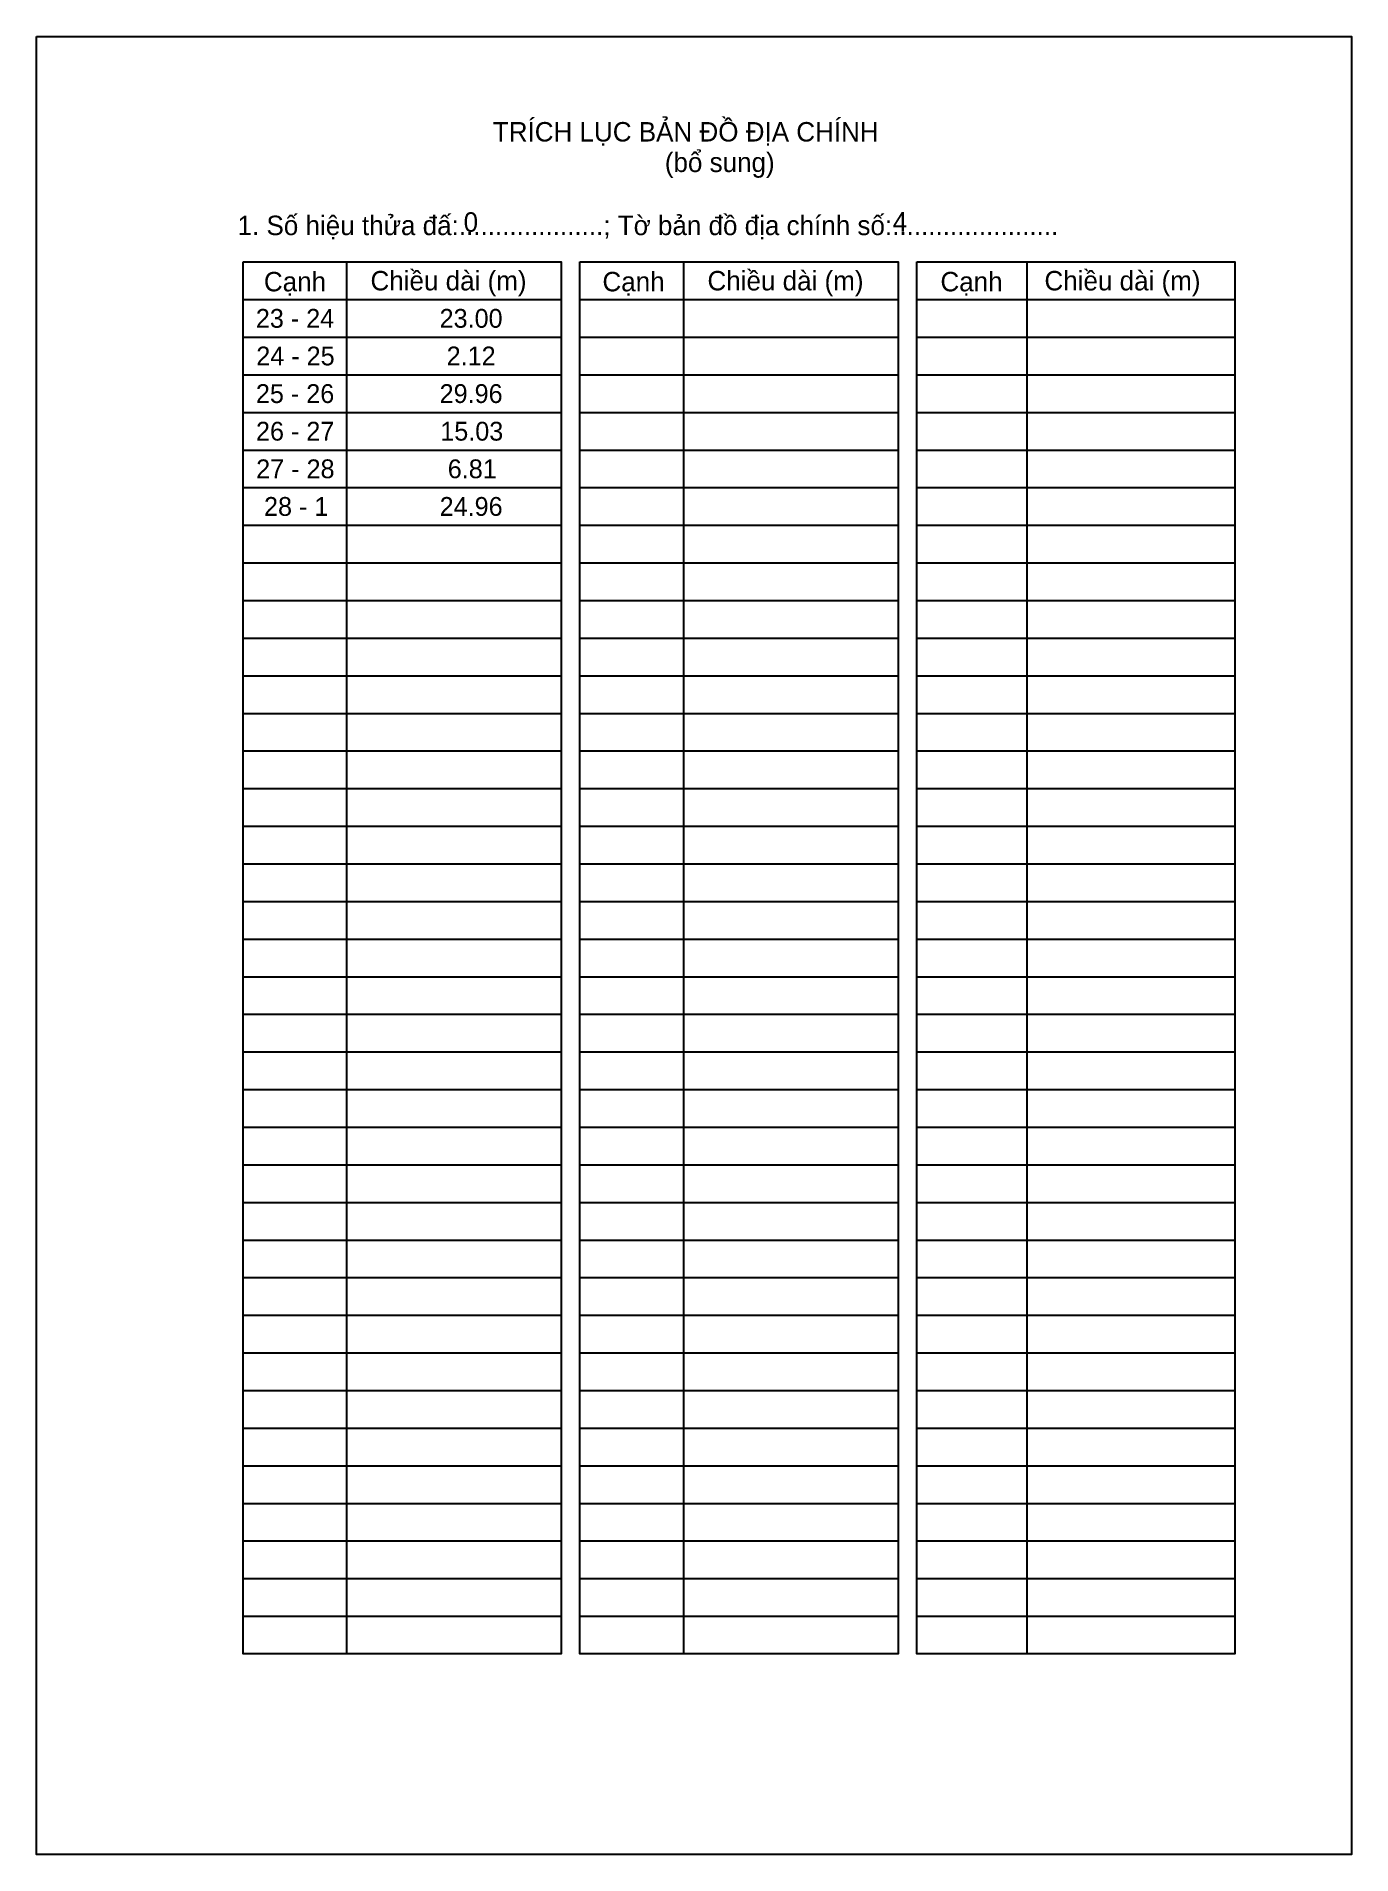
# Model space of a CAD drawing. Extents: x 538309 to 540840, y 1838369 to 1839106.
# Drawn here: x 539352 to 539772, y 1838444 to 1839024 of the extents above; entities that cross this region are included whole.
import ezdxf

# ---------------------------------------------------------------- set-up
doc = ezdxf.new("R2010")
doc.units = 0
for name, color, linetype in [('Level 1', 7, 'Continuous'), ('Level 2', 7, 'Continuous'), ('Level 52', 7, 'Continuous'), ('Level 6', 7, 'Continuous')]:
    doc.layers.add(name, color=color, linetype=linetype)

msp = doc.modelspace()

# ---------------------------------------------------------------- texts
at = {"layer": 'Level 1'}
for s, p in [('TRÍCH LỤC BẢN ĐỒ ĐỊA CHÍNH', (539497.91, 1838990.62)), ('(bổ sung)', (539552.73, 1838980.88)), ('1. Số hiệu thửa đấ:....................; Tờ bản đồ địa chính số:.......................', (539416.51, 1838960.76)), ('Cạnh', (539424.91, 1838942.82)), ('Chiều dài (m)', (539458.89, 1838943.12)), ('Cạnh', (539532.85, 1838942.82)), ('Chiều dài (m)', (539566.33, 1838943.12)), ('Cạnh', (539640.61, 1838942.82)), ('Chiều dài (m)', (539673.77, 1838943.12))]:
    msp.add_text(s, height=6.2, dxfattribs=at).set_placement(p)
at = {"layer": 'Level 52'}
for s, p in [('23 - 24', (539422.34, 1838931.21)), ('23.00', (539480.93, 1838931.21)), ('24 - 25', (539422.48, 1838919.21)), ('2.12', (539483.18, 1838919.21)), ('25 - 26', (539422.36, 1838907.21)), ('29.96', (539480.94, 1838907.21)), ('26 - 27', (539422.39, 1838895.21)), ('15.03', (539481.14, 1838895.21)), ('27 - 28', (539422.45, 1838883.21)), ('6.81', (539483.53, 1838883.21)), ('28 - 1', (539424.95, 1838871.21)), ('24.96', (539480.94, 1838871.21))]:
    msp.add_text(s, height=6, dxfattribs=at).set_placement(p)
at = {"layer": 'Level 6'}
for s, p in [('0', (539488.59, 1838961.84)), ('4', (539625.41, 1838961.88))]:
    msp.add_text(s, height=6.2, dxfattribs=at).set_placement(p)

# ---------------------------------------------------------------- linework, layer by layer
at = {"layer": 'Level 1'}
for p, q in [((539352.37, 1839024.16), (539352.37, 1839024.16)), ((539451.25, 1838952.21), (539451.25, 1838508.21)), ((539558.68, 1838952.21), (539558.68, 1838508.21)), ((539668.11, 1838952.21), (539668.11, 1838508.21)), ((539418.25, 1838940.21), (539519.65, 1838940.21)), ((539525.68, 1838940.21), (539627.08, 1838940.21)), ((539633.11, 1838940.21), (539734.51, 1838940.21)), ((539418.25, 1838928.21), (539519.65, 1838928.21)), ((539525.68, 1838928.21), (539627.08, 1838928.21)), ((539633.11, 1838928.21), (539734.51, 1838928.21)), ((539418.25, 1838916.21), (539519.65, 1838916.21)), ((539525.68, 1838916.21), (539627.08, 1838916.21)), ((539633.11, 1838916.21), (539734.51, 1838916.21)), ((539418.25, 1838904.21), (539519.65, 1838904.21)), ((539525.68, 1838904.21), (539627.08, 1838904.21)), ((539633.11, 1838904.21), (539734.51, 1838904.21)), ((539418.25, 1838892.21), (539519.65, 1838892.21)), ((539525.68, 1838892.21), (539627.08, 1838892.21)), ((539633.11, 1838892.21), (539734.51, 1838892.21)), ((539418.25, 1838880.21), (539519.65, 1838880.21)), ((539525.68, 1838880.21), (539627.08, 1838880.21)), ((539633.11, 1838880.21), (539734.51, 1838880.21)), ((539418.25, 1838868.21), (539519.65, 1838868.21)), ((539525.68, 1838868.21), (539627.08, 1838868.21)), ((539633.11, 1838868.21), (539734.51, 1838868.21)), ((539418.25, 1838856.21), (539519.65, 1838856.21)), ((539525.68, 1838856.21), (539627.08, 1838856.21)), ((539633.11, 1838856.21), (539734.51, 1838856.21)), ((539418.25, 1838844.21), (539519.65, 1838844.21)), ((539525.68, 1838844.21), (539627.08, 1838844.21)), ((539633.11, 1838844.21), (539734.51, 1838844.21)), ((539418.25, 1838832.21), (539519.65, 1838832.21)), ((539525.68, 1838832.21), (539627.08, 1838832.21)), ((539633.11, 1838832.21), (539734.51, 1838832.21)), ((539418.25, 1838820.21), (539519.65, 1838820.21)), ((539525.68, 1838820.21), (539627.08, 1838820.21)), ((539633.11, 1838820.21), (539734.51, 1838820.21)), ((539418.25, 1838808.21), (539519.65, 1838808.21)), ((539525.68, 1838808.21), (539627.08, 1838808.21)), ((539633.11, 1838808.21), (539734.51, 1838808.21)), ((539418.25, 1838796.21), (539519.65, 1838796.21)), ((539525.68, 1838796.21), (539627.08, 1838796.21)), ((539633.11, 1838796.21), (539734.51, 1838796.21)), ((539418.25, 1838784.21), (539519.65, 1838784.21)), ((539525.68, 1838784.21), (539627.08, 1838784.21)), ((539633.11, 1838784.21), (539734.51, 1838784.21)), ((539418.25, 1838772.21), (539519.65, 1838772.21)), ((539525.68, 1838772.21), (539627.08, 1838772.21)), ((539633.11, 1838772.21), (539734.51, 1838772.21)), ((539418.25, 1838760.21), (539519.65, 1838760.21)), ((539525.68, 1838760.21), (539627.08, 1838760.21)), ((539633.11, 1838760.21), (539734.51, 1838760.21)), ((539418.25, 1838748.21), (539519.65, 1838748.21)), ((539525.68, 1838748.21), (539627.08, 1838748.21)), ((539633.11, 1838748.21), (539734.51, 1838748.21)), ((539418.25, 1838736.21), (539519.65, 1838736.21)), ((539525.68, 1838736.21), (539627.08, 1838736.21)), ((539633.11, 1838736.21), (539734.51, 1838736.21)), ((539418.25, 1838724.21), (539519.65, 1838724.21)), ((539525.68, 1838724.21), (539627.08, 1838724.21)), ((539633.11, 1838724.21), (539734.51, 1838724.21)), ((539418.25, 1838712.21), (539519.65, 1838712.21)), ((539525.68, 1838712.21), (539627.08, 1838712.21)), ((539633.11, 1838712.21), (539734.51, 1838712.21)), ((539418.25, 1838700.21), (539519.65, 1838700.21)), ((539525.68, 1838700.21), (539627.08, 1838700.21)), ((539633.11, 1838700.21), (539734.51, 1838700.21)), ((539418.25, 1838688.21), (539519.65, 1838688.21)), ((539525.68, 1838688.21), (539627.08, 1838688.21)), ((539633.11, 1838688.21), (539734.51, 1838688.21)), ((539418.25, 1838676.21), (539519.65, 1838676.21)), ((539525.68, 1838676.21), (539627.08, 1838676.21)), ((539633.11, 1838676.21), (539734.51, 1838676.21)), ((539418.25, 1838664.21), (539519.65, 1838664.21)), ((539525.68, 1838664.21), (539627.08, 1838664.21)), ((539633.11, 1838664.21), (539734.51, 1838664.21)), ((539418.25, 1838652.21), (539519.65, 1838652.21)), ((539525.68, 1838652.21), (539627.08, 1838652.21)), ((539633.11, 1838652.21), (539734.51, 1838652.21)), ((539418.25, 1838640.21), (539519.65, 1838640.21)), ((539525.68, 1838640.21), (539627.08, 1838640.21)), ((539633.11, 1838640.21), (539734.51, 1838640.21)), ((539418.25, 1838628.21), (539519.65, 1838628.21)), ((539525.68, 1838628.21), (539627.08, 1838628.21)), ((539633.11, 1838628.21), (539734.51, 1838628.21)), ((539418.25, 1838616.21), (539519.65, 1838616.21)), ((539525.68, 1838616.21), (539627.08, 1838616.21)), ((539633.11, 1838616.21), (539734.51, 1838616.21)), ((539418.25, 1838604.21), (539519.65, 1838604.21)), ((539525.68, 1838604.21), (539627.08, 1838604.21)), ((539633.11, 1838604.21), (539734.51, 1838604.21)), ((539418.25, 1838592.21), (539519.65, 1838592.21)), ((539525.68, 1838592.21), (539627.08, 1838592.21)), ((539633.11, 1838592.21), (539734.51, 1838592.21)), ((539418.25, 1838580.21), (539519.65, 1838580.21)), ((539525.68, 1838580.21), (539627.08, 1838580.21)), ((539633.11, 1838580.21), (539734.51, 1838580.21)), ((539418.25, 1838568.21), (539519.65, 1838568.21)), ((539525.68, 1838568.21), (539627.08, 1838568.21)), ((539633.11, 1838568.21), (539734.51, 1838568.21)), ((539418.25, 1838556.21), (539519.65, 1838556.21)), ((539525.68, 1838556.21), (539627.08, 1838556.21)), ((539633.11, 1838556.21), (539734.51, 1838556.21)), ((539418.25, 1838544.21), (539519.65, 1838544.21)), ((539525.68, 1838544.21), (539627.08, 1838544.21)), ((539633.11, 1838544.21), (539734.51, 1838544.21)), ((539418.25, 1838532.21), (539519.65, 1838532.21)), ((539525.68, 1838532.21), (539627.08, 1838532.21)), ((539633.11, 1838532.21), (539734.51, 1838532.21)), ((539418.25, 1838520.21), (539519.65, 1838520.21)), ((539525.68, 1838520.21), (539627.08, 1838520.21)), ((539633.11, 1838520.21), (539734.51, 1838520.21)), ((539771.7, 1838444.16), (539771.7, 1838444.16))]:
    msp.add_line(p, q, dxfattribs=at)
for points in [[(539418.25, 1838952.21), (539519.65, 1838952.21), (539519.65, 1838508.21), (539418.25, 1838508.21)], [(539525.68, 1838952.21), (539627.08, 1838952.21), (539627.08, 1838508.21), (539525.68, 1838508.21)], [(539633.11, 1838952.21), (539734.51, 1838952.21), (539734.51, 1838508.21), (539633.11, 1838508.21)]]:
    msp.add_lwpolyline(points, close=True, dxfattribs=at)
at = {"layer": 'Level 2'}
msp.add_lwpolyline([(539352.37, 1839024.16), (539771.71, 1839024.16), (539771.71, 1838444.16), (539352.37, 1838444.16)], close=True, dxfattribs=at)

msp.set_redraw_order([(e.dxf.handle, doc.entitydb.next_handle()) for e in msp.query("TEXT MTEXT ATTDEF DIMENSION ARC_DIMENSION")])  # texts and dimensions are drawn at this point

doc.saveas('drawing.dxf')
